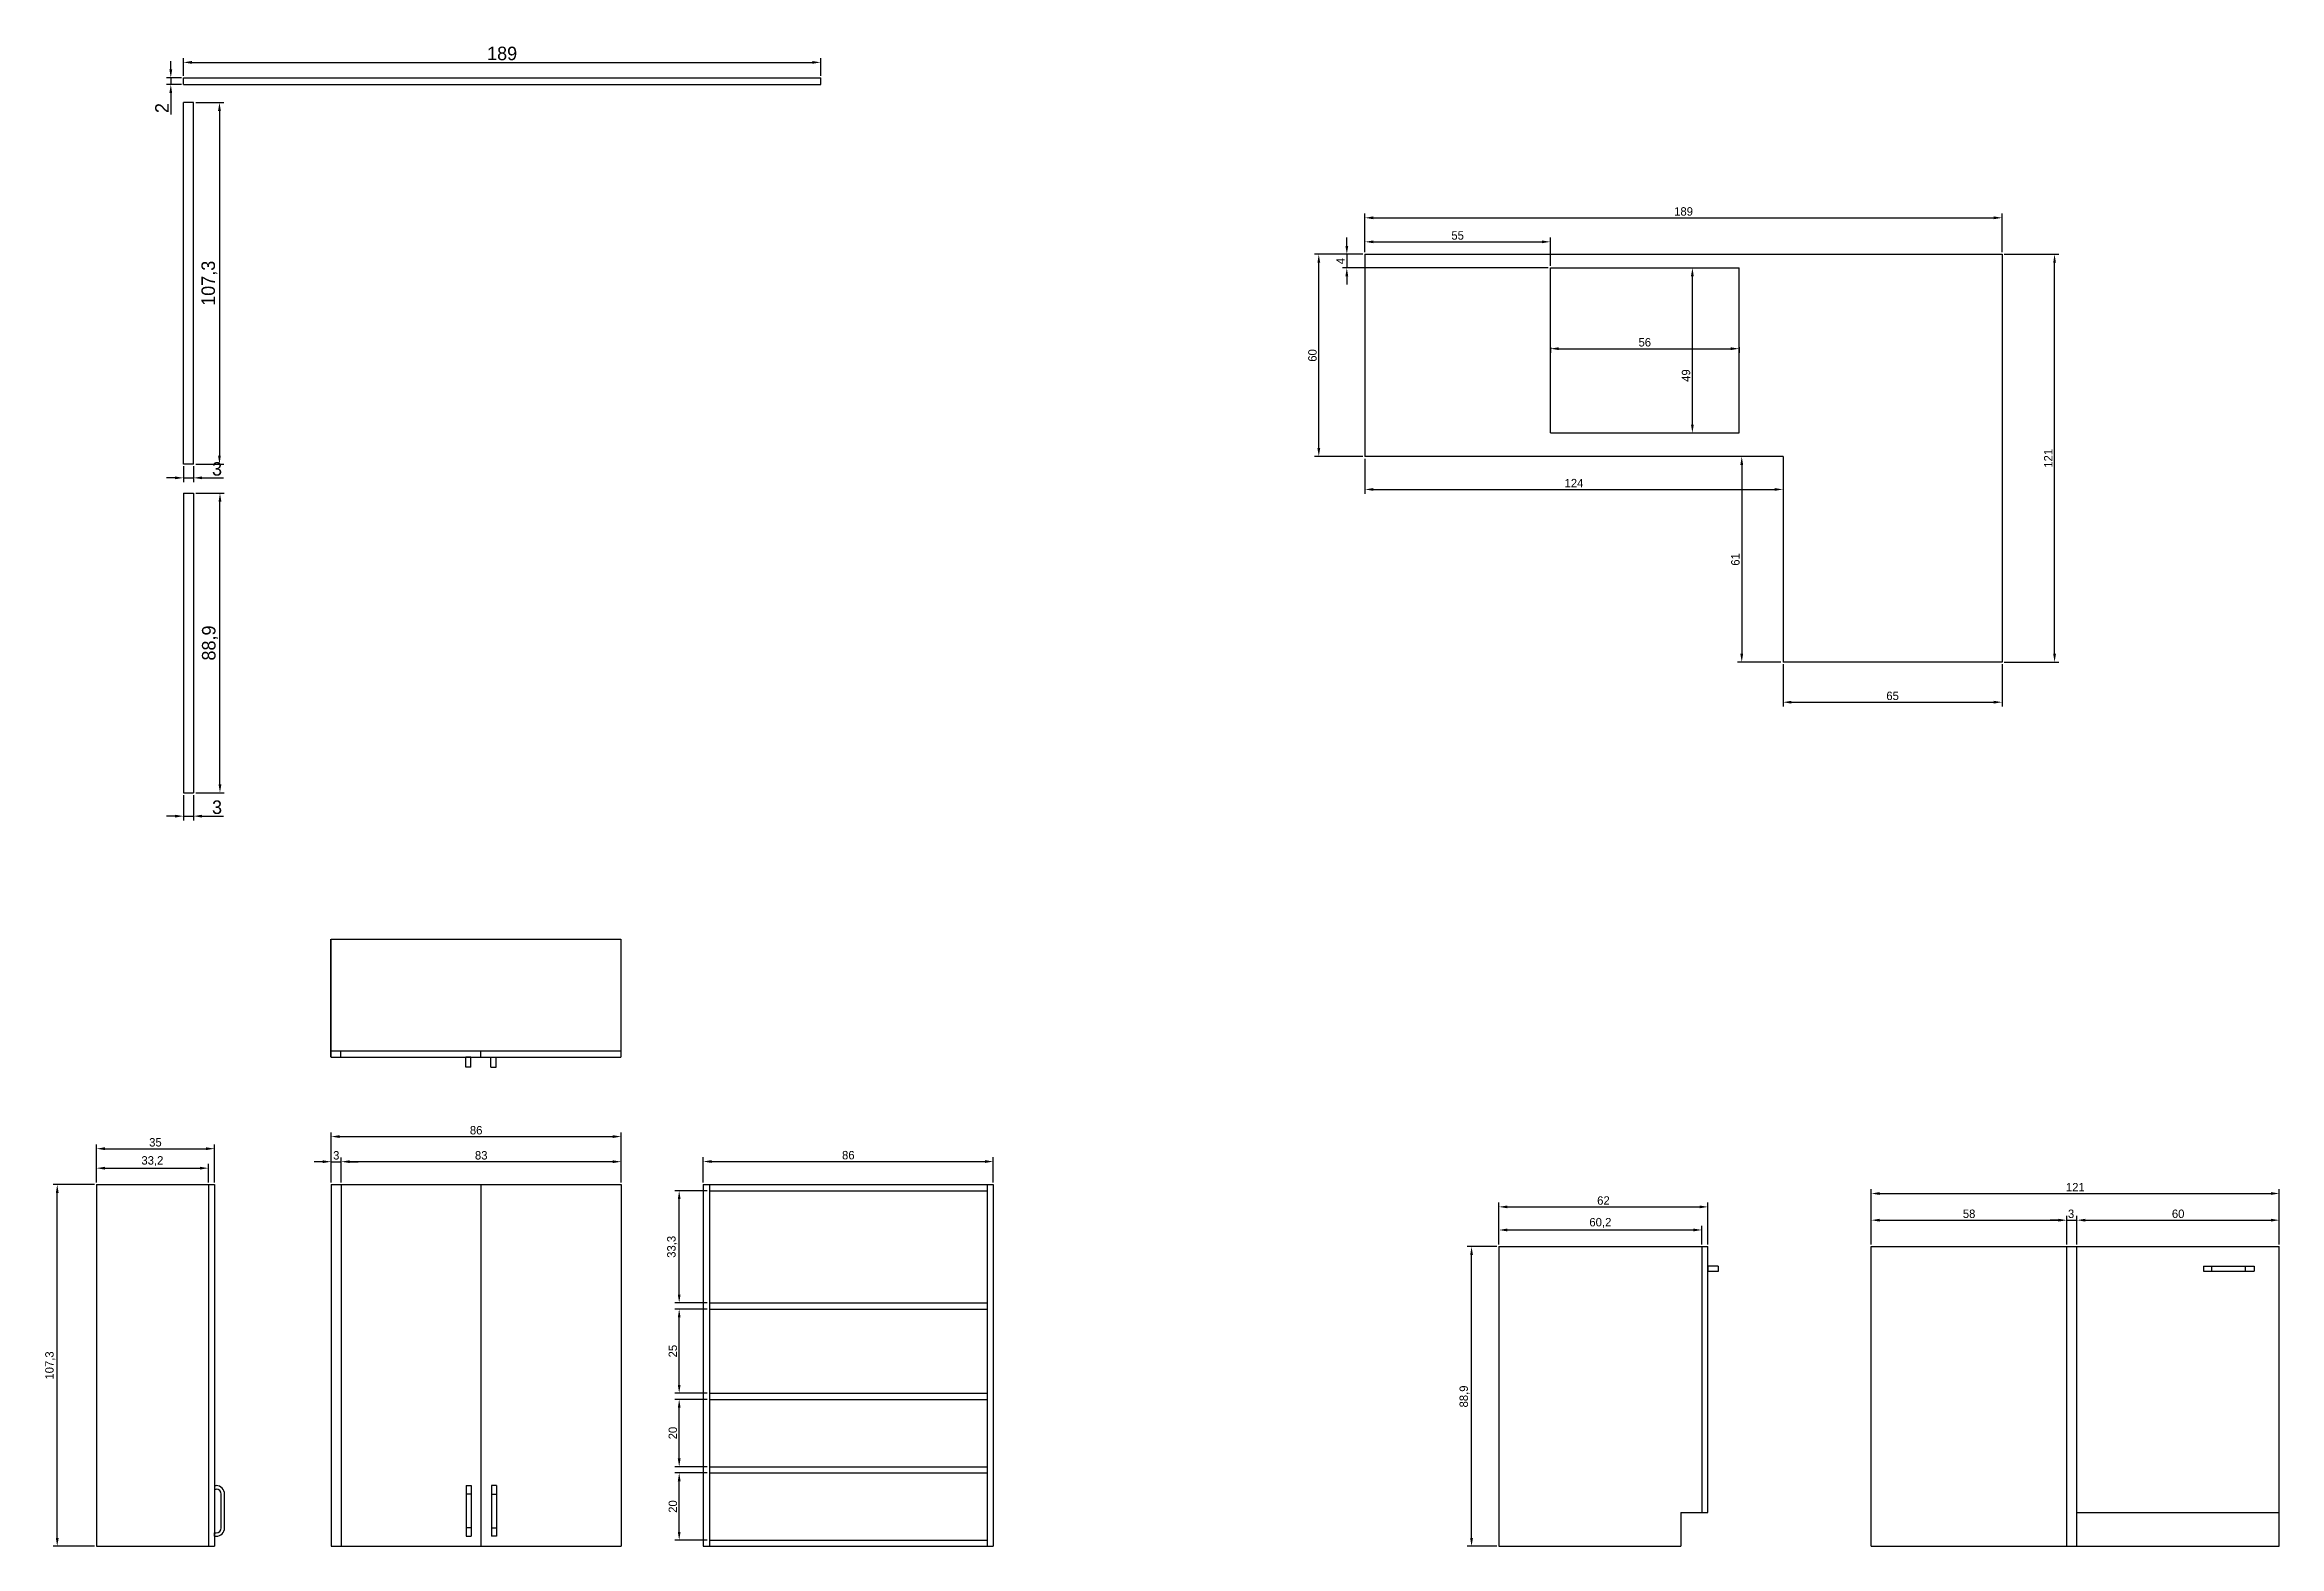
# Model space of a CAD drawing. Header units: millimetres. Extents: x 369 to 7898, y -3373 to 1610.
# Drawn here: x 1379 to 2042, y -435 to 11 of the extents above; entities that cross this region are included whole.
import ezdxf

# ---------------------------------------------------------------- set-up
doc = ezdxf.new("R2010")
doc.units = ezdxf.units.MM
doc.layers.add('Wymiar', color=7, linetype='Continuous', true_color=0x9e9e9e)
doc.dimstyles.new('ISO-25', dxfattribs={"dimtxt": 2.5, "dimasz": 2.5, "dimexe": 1.25, "dimexo": 0.625, "dimtad": 1, "dimtxsty": 'Standard', "dimcen": 2.5, "dimadec": 0, "dimazin": 0, "dimtfac": 1, "dimtmove": 0, "dimatfit": 3, "dimfxl": 1, "dimarcsym": 0})

msp = doc.modelspace()

# ---------------------------------------------------------------- blocks, each defined once
blk = doc.blocks.new('Z$W@#961')
for p, q in [((0, 0), (0, 2)), ((0, 2), (189, 2)), ((0, 0), (189, 0)), ((189, 0), (189, 2))]:
    blk.add_line(p, q)
blk = doc.blocks.new('Z$W@#29175')
for p, q in [((3, 107.3), (0, 107.3)), ((0, 0), (0, 107.3)), ((3, 0), (3, 107.3)), ((3, 0), (0, 0))]:
    blk.add_line(p, q)
blk = doc.blocks.new('Z$W@#19157')
for p, q in [((0, 88.9), (3, 88.9)), ((0, 88.9), (0, 0)), ((3, 88.9), (3, 0)), ((0, 0), (3, 0))]:
    blk.add_line(p, q)
blk = doc.blocks.new('*D446')
at = {"layer": 'Defpoints', "color": 0}
for p in [(1420.13, 1), (1609.13, 5.59), (1609.13, 1)]:
    blk.add_point(p, dxfattribs=at)
at = {"layer": 'Wymiar', "color": 0, "lineweight": -2}
for p, q in [((1420.13, 1.62), (1420.13, 6.84)), ((1609.13, 1.62), (1609.13, 6.84)), ((1422.63, 5.59), (1606.63, 5.59))]:
    blk.add_line(p, q, dxfattribs=at)
at = {"layer": 'Wymiar', "color": 0}
for points in [[(1422.63, 6.01), (1422.63, 5.17), (1420.13, 5.59)], [(1606.63, 5.17), (1606.63, 6.01), (1609.13, 5.59)]]:
    blk.add_solid(points, dxfattribs=at)
at = {"layer": 'Wymiar', "color": 0, "insert": (1514.63, 8.22), "char_height": 4, "attachment_point": 5}
blk.add_mtext('189', dxfattribs=at)
blk = doc.blocks.new('*D447')
at = {"layer": 'Defpoints', "color": 0}
for p in [(1420.13, 1), (1416.38, -1), (1420.13, -1)]:
    blk.add_point(p, dxfattribs=at)
at = {"layer": 'Wymiar', "color": 0, "lineweight": -2}
for p, q in [((1419.51, 1), (1415.13, 1)), ((1416.38, 3.5), (1416.38, 6)), ((1416.38, 1), (1416.38, -1)), ((1419.51, -1), (1415.13, -1)), ((1416.38, -3.5), (1416.38, -9.92))]:
    blk.add_line(p, q, dxfattribs=at)
at = {"layer": 'Wymiar', "color": 0}
for points in [[(1415.96, 3.5), (1416.79, 3.5), (1416.38, 1)], [(1416.79, -3.5), (1415.96, -3.5), (1416.38, -1)]]:
    blk.add_solid(points, dxfattribs=at)
at = {"layer": 'Wymiar', "color": 0, "insert": (1413.75, -7.96), "char_height": 4, "attachment_point": 5, "rotation": 90}
blk.add_mtext('2', dxfattribs=at)
blk = doc.blocks.new('*D448')
at = {"layer": 'Defpoints', "color": 0}
for p in [(1423.13, -6.29), (1423.13, -113.59), (1430.81, -113.59)]:
    blk.add_point(p, dxfattribs=at)
at = {"layer": 'Wymiar', "color": 0, "lineweight": -2}
for p, q in [((1423.76, -6.29), (1432.06, -6.29)), ((1430.81, -8.79), (1430.81, -111.09)), ((1423.76, -113.59), (1432.06, -113.59))]:
    blk.add_line(p, q, dxfattribs=at)
at = {"layer": 'Wymiar', "color": 0}
for points in [[(1431.22, -8.79), (1430.39, -8.79), (1430.81, -6.29)], [(1430.39, -111.09), (1431.22, -111.09), (1430.81, -113.59)]]:
    blk.add_solid(points, dxfattribs=at)
at = {"layer": 'Wymiar', "color": 0, "insert": (1427.85, -59.94), "char_height": 4, "attachment_point": 5, "rotation": 90}
blk.add_mtext('107,3', dxfattribs=at)
blk = doc.blocks.new('*D449')
at = {"layer": 'Defpoints', "color": 0}
for p in [(1420.13, -113.59), (1423.13, -113.59), (1423.13, -117.66)]:
    blk.add_point(p, dxfattribs=at)
at = {"layer": 'Wymiar', "color": 0, "lineweight": -2}
for p, q in [((1417.63, -117.66), (1415.13, -117.66)), ((1420.13, -114.22), (1420.13, -118.91)), ((1420.13, -117.66), (1423.13, -117.66)), ((1423.13, -114.22), (1423.13, -118.91)), ((1425.63, -117.66), (1432.05, -117.66))]:
    blk.add_line(p, q, dxfattribs=at)
at = {"layer": 'Wymiar', "color": 0}
for points in [[(1417.63, -118.07), (1417.63, -117.24), (1420.13, -117.66)], [(1425.63, -117.24), (1425.63, -118.07), (1423.13, -117.66)]]:
    blk.add_solid(points, dxfattribs=at)
at = {"layer": 'Wymiar', "color": 0, "insert": (1430.09, -115.03), "char_height": 4, "attachment_point": 5}
blk.add_mtext('3', dxfattribs=at)
blk = doc.blocks.new('*D450')
at = {"layer": 'Defpoints', "color": 0}
for p in [(1423.13, -122.21), (1430.96, -122.21), (1423.13, -211.11)]:
    blk.add_point(p, dxfattribs=at)
at = {"layer": 'Wymiar', "color": 0, "lineweight": -2}
for p, q in [((1423.76, -122.21), (1432.21, -122.21)), ((1430.96, -208.61), (1430.96, -124.71)), ((1423.76, -211.11), (1432.21, -211.11))]:
    blk.add_line(p, q, dxfattribs=at)
at = {"layer": 'Wymiar', "color": 0}
for points in [[(1431.38, -124.71), (1430.54, -124.71), (1430.96, -122.21)], [(1430.54, -208.61), (1431.38, -208.61), (1430.96, -211.11)]]:
    blk.add_solid(points, dxfattribs=at)
at = {"layer": 'Wymiar', "color": 0, "insert": (1428, -166.66), "char_height": 4, "attachment_point": 5, "rotation": 90}
blk.add_mtext('88,9', dxfattribs=at)
blk = doc.blocks.new('*D451')
at = {"layer": 'Defpoints', "color": 0}
for p in [(1420.13, -211.11), (1423.13, -211.11), (1423.13, -218.01)]:
    blk.add_point(p, dxfattribs=at)
at = {"layer": 'Wymiar', "color": 0, "lineweight": -2}
for p, q in [((1420.13, -211.74), (1420.13, -219.26)), ((1423.13, -211.74), (1423.13, -219.26)), ((1417.63, -218.01), (1415.13, -218.01)), ((1420.13, -218.01), (1423.13, -218.01)), ((1425.63, -218.01), (1432.05, -218.01))]:
    blk.add_line(p, q, dxfattribs=at)
at = {"layer": 'Wymiar', "color": 0}
for points in [[(1417.63, -218.43), (1417.63, -217.6), (1420.13, -218.01)], [(1425.63, -217.6), (1425.63, -218.43), (1423.13, -218.01)]]:
    blk.add_solid(points, dxfattribs=at)
at = {"layer": 'Wymiar', "color": 0, "insert": (1430.09, -215.39), "char_height": 4, "attachment_point": 5}
blk.add_mtext('3', dxfattribs=at)
blk = doc.blocks.new('Z$W@#292')
for p, q in [((0, 1.5), (15, 1.5)), ((0, 1.5), (0, 0)), ((0, 0), (15, 0)), ((2.5, 0), (2.5, 1.5)), ((12.5, 0), (12.5, 1.5)), ((15, 1.5), (15, 0))]:
    blk.add_line(p, q)
blk = doc.blocks.new('Z$W@#26468')
for p, q in [((0, 107.3), (86, 107.3)), ((0, 107.3), (0, 0)), ((3, 107.3), (3, 0)), ((44.5, 0), (44.5, 107.3)), ((86, 107.3), (86, 0)), ((0, 0), (86, 0))]:
    blk.add_line(p, q)
at = {"xscale": -1, "rotation": 90.00000000000001}
blk.add_blockref('Z$W@#292', (41.5, 18), dxfattribs=at)
at = {"rotation": -90.00000000000001}
blk.add_blockref('Z$W@#292', (47.5, 18), dxfattribs=at)
blk = doc.blocks.new('Z$W@#27982')
for p, q in [((0, 3), (0, 2.5)), ((0, 3), (1, 3)), ((1, 3), (1, 2.5)), ((2.5, 1), (12.5, 1)), ((2.5, 0), (12.5, 0)), ((15, 3), (14, 3)), ((14, 3), (14, 2.5)), ((15, 3), (15, 2.5))]:
    blk.add_line(p, q)
for centre, radius, start, end in [((2.5, 2.5), 2.5, 180, 270), ((2.5, 2.5), 1.5, 180, 270), ((12.5, 2.5), 1.5, 270, 0), ((12.5, 2.5), 2.5, 270, 0)]:
    blk.add_arc(centre, radius, start, end)
blk = doc.blocks.new('Z$W@#14037')
for p, q in [((0, 107.3), (35, 107.3)), ((0, 107.3), (0, 0)), ((33.2, 107.3), (33.2, 0)), ((35, 107.3), (35, 0)), ((0, 0), (35, 0))]:
    blk.add_line(p, q)
at = {"rotation": 90}
blk.add_blockref('Z$W@#27982', (38, 3), dxfattribs=at)
blk = doc.blocks.new('Z$W@#10437')
for p, q in [((0, 107.3), (86, 107.3)), ((0, 107.3), (0, 0)), ((1.8, 107.3), (1.8, 0)), ((84.2, 107.3), (84.2, 0)), ((86, 107.3), (86, 0)), ((1.8, 105.5), (84.2, 105.5)), ((1.8, 72.2), (84.2, 72.2)), ((1.8, 70.4), (84.2, 70.4)), ((1.8, 45.4), (84.2, 45.4)), ((1.8, 43.6), (84.2, 43.6)), ((1.8, 23.6), (84.2, 23.6)), ((1.8, 21.8), (84.2, 21.8)), ((0, 0), (86, 0)), ((1.8, 1.8), (84.2, 1.8))]:
    blk.add_line(p, q)
blk = doc.blocks.new('*D455')
at = {"layer": 'Defpoints', "color": 0}
for p in [(1382.7, -327.32), (1394.32, -327.32), (1394.32, -434.62)]:
    blk.add_point(p, dxfattribs=at)
at = {"layer": 'Wymiar', "color": 0, "lineweight": -2}
for p, q in [((1393.7, -327.32), (1381.45, -327.32)), ((1382.7, -432.12), (1382.7, -329.82)), ((1393.7, -434.62), (1381.45, -434.62))]:
    blk.add_line(p, q, dxfattribs=at)
at = {"layer": 'Wymiar', "color": 0}
for points in [[(1383.12, -329.82), (1382.28, -329.82), (1382.7, -327.32)], [(1382.28, -432.12), (1383.12, -432.12), (1382.7, -434.62)]]:
    blk.add_solid(points, dxfattribs=at)
at = {"layer": 'Wymiar', "color": 0, "insert": (1380.62, -380.97), "char_height": 2.5, "attachment_point": 5, "rotation": 90}
blk.add_mtext('107,3', dxfattribs=at)
blk = doc.blocks.new('*D456')
at = {"layer": 'Defpoints', "color": 0}
for p in [(1427.52, -322.44), (1394.32, -327.32), (1427.52, -327.32)]:
    blk.add_point(p, dxfattribs=at)
at = {"layer": 'Wymiar', "color": 0, "lineweight": -2}
for p, q in [((1394.32, -326.69), (1394.32, -321.19)), ((1396.82, -322.44), (1425.02, -322.44)), ((1427.52, -326.69), (1427.52, -321.19))]:
    blk.add_line(p, q, dxfattribs=at)
at = {"layer": 'Wymiar', "color": 0}
for points in [[(1396.82, -322.03), (1396.82, -322.86), (1394.32, -322.44)], [(1425.02, -322.86), (1425.02, -322.03), (1427.52, -322.44)]]:
    blk.add_solid(points, dxfattribs=at)
at = {"layer": 'Wymiar', "color": 0, "insert": (1410.92, -320.36), "char_height": 2.5, "attachment_point": 5}
blk.add_mtext('33,2', dxfattribs=at)
blk = doc.blocks.new('*D457')
at = {"layer": 'Defpoints', "color": 0}
for p in [(1429.32, -316.66), (1394.32, -327.32), (1429.32, -327.32)]:
    blk.add_point(p, dxfattribs=at)
at = {"layer": 'Wymiar', "color": 0, "lineweight": -2}
for p, q in [((1394.32, -326.69), (1394.32, -315.41)), ((1396.82, -316.66), (1426.82, -316.66)), ((1429.32, -326.69), (1429.32, -315.41))]:
    blk.add_line(p, q, dxfattribs=at)
at = {"layer": 'Wymiar', "color": 0}
for points in [[(1396.82, -316.24), (1396.82, -317.08), (1394.32, -316.66)], [(1426.82, -317.08), (1426.82, -316.24), (1429.32, -316.66)]]:
    blk.add_solid(points, dxfattribs=at)
at = {"layer": 'Wymiar', "color": 0, "insert": (1411.82, -314.78), "char_height": 2.5, "attachment_point": 5}
blk.add_mtext('35', dxfattribs=at)
blk = doc.blocks.new('*D458')
at = {"layer": 'Defpoints', "color": 0}
for p in [(1466.94, -320.52), (1463.94, -327.32), (1466.94, -327.32)]:
    blk.add_point(p, dxfattribs=at)
at = {"layer": 'Wymiar', "color": 0, "lineweight": -2}
for p, q in [((1461.44, -320.52), (1458.94, -320.52)), ((1463.94, -326.69), (1463.94, -319.27)), ((1463.94, -320.52), (1466.94, -320.52)), ((1466.94, -326.69), (1466.94, -319.27)), ((1469.44, -320.52), (1471.94, -320.52))]:
    blk.add_line(p, q, dxfattribs=at)
at = {"layer": 'Wymiar', "color": 0}
for points in [[(1461.44, -320.93), (1461.44, -320.1), (1463.94, -320.52)], [(1469.44, -320.1), (1469.44, -320.93), (1466.94, -320.52)]]:
    blk.add_solid(points, dxfattribs=at)
at = {"layer": 'Wymiar', "color": 0, "insert": (1465.44, -318.64), "char_height": 2.5, "attachment_point": 5}
blk.add_mtext('3', dxfattribs=at)
blk = doc.blocks.new('*D459')
at = {"layer": 'Defpoints', "color": 0}
for p in [(1466.94, -320.52), (1466.94, -327.32), (1549.94, -327.32)]:
    blk.add_point(p, dxfattribs=at)
at = {"layer": 'Wymiar', "color": 0, "lineweight": -2}
for p, q in [((1466.94, -326.69), (1466.94, -319.27)), ((1547.44, -320.52), (1469.44, -320.52)), ((1549.94, -326.69), (1549.94, -319.27))]:
    blk.add_line(p, q, dxfattribs=at)
at = {"layer": 'Wymiar', "color": 0}
for points in [[(1469.44, -320.1), (1469.44, -320.93), (1466.94, -320.52)], [(1547.44, -320.93), (1547.44, -320.1), (1549.94, -320.52)]]:
    blk.add_solid(points, dxfattribs=at)
at = {"layer": 'Wymiar', "color": 0, "insert": (1508.44, -318.64), "char_height": 2.5, "attachment_point": 5}
blk.add_mtext('83', dxfattribs=at)
blk = doc.blocks.new('*D460')
at = {"layer": 'Defpoints', "color": 0}
for p in [(1660.31, -320.47), (1574.31, -327.32), (1660.31, -327.32)]:
    blk.add_point(p, dxfattribs=at)
at = {"layer": 'Wymiar', "color": 0, "lineweight": -2}
for p, q in [((1574.31, -326.69), (1574.31, -319.22)), ((1576.81, -320.47), (1657.81, -320.47)), ((1660.31, -326.69), (1660.31, -319.22))]:
    blk.add_line(p, q, dxfattribs=at)
at = {"layer": 'Wymiar', "color": 0}
for points in [[(1576.81, -320.05), (1576.81, -320.89), (1574.31, -320.47)], [(1657.81, -320.89), (1657.81, -320.05), (1660.31, -320.47)]]:
    blk.add_solid(points, dxfattribs=at)
at = {"layer": 'Wymiar', "color": 0, "insert": (1617.31, -318.6), "char_height": 2.5, "attachment_point": 5}
blk.add_mtext('86', dxfattribs=at)
blk = doc.blocks.new('*D461')
at = {"layer": 'Defpoints', "color": 0}
for p in [(1567.15, -412.82), (1576.11, -412.82), (1576.11, -432.82)]:
    blk.add_point(p, dxfattribs=at)
at = {"layer": 'Wymiar', "color": 0, "lineweight": -2}
for p, q in [((1575.48, -412.82), (1565.9, -412.82)), ((1567.15, -430.32), (1567.15, -415.32)), ((1575.48, -432.82), (1565.9, -432.82))]:
    blk.add_line(p, q, dxfattribs=at)
at = {"layer": 'Wymiar', "color": 0}
for points in [[(1567.57, -415.32), (1566.74, -415.32), (1567.15, -412.82)], [(1566.74, -430.32), (1567.57, -430.32), (1567.15, -432.82)]]:
    blk.add_solid(points, dxfattribs=at)
at = {"layer": 'Wymiar', "color": 0, "insert": (1565.28, -422.82), "char_height": 2.5, "attachment_point": 5, "rotation": 90}
blk.add_mtext('20', dxfattribs=at)
blk = doc.blocks.new('*D462')
at = {"layer": 'Defpoints', "color": 0}
for p in [(1567.15, -391.02), (1576.11, -391.02), (1576.11, -411.02)]:
    blk.add_point(p, dxfattribs=at)
at = {"layer": 'Wymiar', "color": 0, "lineweight": -2}
for p, q in [((1575.48, -391.02), (1565.9, -391.02)), ((1567.15, -408.52), (1567.15, -393.52)), ((1575.48, -411.02), (1565.9, -411.02))]:
    blk.add_line(p, q, dxfattribs=at)
at = {"layer": 'Wymiar', "color": 0}
for points in [[(1567.57, -393.52), (1566.74, -393.52), (1567.15, -391.02)], [(1566.74, -408.52), (1567.57, -408.52), (1567.15, -411.02)]]:
    blk.add_solid(points, dxfattribs=at)
at = {"layer": 'Wymiar', "color": 0, "insert": (1565.28, -401.02), "char_height": 2.5, "attachment_point": 5, "rotation": 90}
blk.add_mtext('20', dxfattribs=at)
blk = doc.blocks.new('*D463')
at = {"layer": 'Defpoints', "color": 0}
for p in [(1567.15, -364.22), (1576.11, -364.22), (1576.11, -389.22)]:
    blk.add_point(p, dxfattribs=at)
at = {"layer": 'Wymiar', "color": 0, "lineweight": -2}
for p, q in [((1575.48, -364.22), (1565.9, -364.22)), ((1567.15, -386.72), (1567.15, -366.72)), ((1575.48, -389.22), (1565.9, -389.22))]:
    blk.add_line(p, q, dxfattribs=at)
at = {"layer": 'Wymiar', "color": 0}
for points in [[(1567.57, -366.72), (1566.74, -366.72), (1567.15, -364.22)], [(1566.74, -386.72), (1567.57, -386.72), (1567.15, -389.22)]]:
    blk.add_solid(points, dxfattribs=at)
at = {"layer": 'Wymiar', "color": 0, "insert": (1565.28, -376.72), "char_height": 2.5, "attachment_point": 5, "rotation": 90}
blk.add_mtext('25', dxfattribs=at)
blk = doc.blocks.new('*D464')
at = {"layer": 'Defpoints', "color": 0}
for p in [(1567.15, -329.12), (1576.11, -329.12), (1576.11, -362.42)]:
    blk.add_point(p, dxfattribs=at)
at = {"layer": 'Wymiar', "color": 0, "lineweight": -2}
for p, q in [((1575.48, -329.12), (1565.9, -329.12)), ((1567.15, -359.92), (1567.15, -331.62)), ((1575.48, -362.42), (1565.9, -362.42))]:
    blk.add_line(p, q, dxfattribs=at)
at = {"layer": 'Wymiar', "color": 0}
for points in [[(1567.57, -331.62), (1566.74, -331.62), (1567.15, -329.12)], [(1566.74, -359.92), (1567.57, -359.92), (1567.15, -362.42)]]:
    blk.add_solid(points, dxfattribs=at)
at = {"layer": 'Wymiar', "color": 0, "insert": (1565.07, -345.77), "char_height": 2.5, "attachment_point": 5, "rotation": 90}
blk.add_mtext('33,3', dxfattribs=at)
blk = doc.blocks.new('*D465')
at = {"layer": 'Defpoints', "color": 0}
for p in [(1549.94, -313.07), (1463.94, -327.32), (1549.94, -327.32)]:
    blk.add_point(p, dxfattribs=at)
at = {"layer": 'Wymiar', "color": 0, "lineweight": -2}
for p, q in [((1463.94, -326.69), (1463.94, -311.82)), ((1466.44, -313.07), (1547.44, -313.07)), ((1549.94, -326.69), (1549.94, -311.82))]:
    blk.add_line(p, q, dxfattribs=at)
at = {"layer": 'Wymiar', "color": 0}
for points in [[(1466.44, -312.66), (1466.44, -313.49), (1463.94, -313.07)], [(1547.44, -313.49), (1547.44, -312.66), (1549.94, -313.07)]]:
    blk.add_solid(points, dxfattribs=at)
at = {"layer": 'Wymiar', "color": 0, "insert": (1506.94, -311.2), "char_height": 2.5, "attachment_point": 5}
blk.add_mtext('86', dxfattribs=at)
blk = doc.blocks.new('Z$W@#18267')
for p, q in [((0, 88.9), (121, 88.9)), ((0, 0), (0, 88.9)), ((58, 0), (58, 88.9)), ((61, 0), (61, 88.9)), ((121, 0), (121, 88.9)), ((61, 10), (121, 10)), ((0, 0), (121, 0))]:
    blk.add_line(p, q)
blk.add_blockref('Z$W@#292', (98.5, 81.575))
blk = doc.blocks.new('Z$W@#3801')
for p, q in [((0, 88.9), (0, 0)), ((0, 88.9), (60.2, 88.9)), ((60.2, 88.9), (60.2, 10)), ((60.2, 88.9), (62, 88.9)), ((62, 10), (62, 88.9)), ((65, 83.07), (62, 83.07)), ((62, 83.07), (62, 81.57)), ((65, 81.57), (62, 81.57)), ((65, 83.07), (65, 81.57)), ((54, 10), (62, 10)), ((54, 10), (54, 0)), ((0, 0), (54, 0))]:
    blk.add_line(p, q)
blk = doc.blocks.new('*D468')
at = {"layer": 'Defpoints', "color": 0}
for p in [(1802.14, -345.72), (1810.25, -345.72), (1810.25, -434.62)]:
    blk.add_point(p, dxfattribs=at)
at = {"layer": 'Wymiar', "color": 0, "lineweight": -2}
for p, q in [((1809.62, -345.72), (1800.89, -345.72)), ((1802.14, -432.12), (1802.14, -348.22)), ((1809.62, -434.62), (1800.89, -434.62))]:
    blk.add_line(p, q, dxfattribs=at)
at = {"layer": 'Wymiar', "color": 0}
for points in [[(1802.56, -348.22), (1801.73, -348.22), (1802.14, -345.72)], [(1801.73, -432.12), (1802.56, -432.12), (1802.14, -434.62)]]:
    blk.add_solid(points, dxfattribs=at)
at = {"layer": 'Wymiar', "color": 0, "insert": (1800.06, -390.17), "char_height": 2.5, "attachment_point": 5, "rotation": 90}
blk.add_mtext('88,9', dxfattribs=at)
blk = doc.blocks.new('*D469')
at = {"layer": 'Defpoints', "color": 0}
for p in [(1870.45, -340.78), (1810.25, -345.72), (1870.45, -345.72)]:
    blk.add_point(p, dxfattribs=at)
at = {"layer": 'Wymiar', "color": 0, "lineweight": -2}
for p, q in [((1810.25, -345.09), (1810.25, -339.53)), ((1812.75, -340.78), (1867.95, -340.78)), ((1870.45, -345.09), (1870.45, -339.53))]:
    blk.add_line(p, q, dxfattribs=at)
at = {"layer": 'Wymiar', "color": 0}
for points in [[(1812.75, -340.36), (1812.75, -341.19), (1810.25, -340.78)], [(1867.95, -341.19), (1867.95, -340.36), (1870.45, -340.78)]]:
    blk.add_solid(points, dxfattribs=at)
at = {"layer": 'Wymiar', "color": 0, "insert": (1840.35, -338.69), "char_height": 2.5, "attachment_point": 5}
blk.add_mtext('60,2', dxfattribs=at)
blk = doc.blocks.new('*D470')
at = {"layer": 'Defpoints', "color": 0}
for p in [(1872.25, -333.92), (1810.25, -345.72), (1872.25, -345.72)]:
    blk.add_point(p, dxfattribs=at)
at = {"layer": 'Wymiar', "color": 0, "lineweight": -2}
for p, q in [((1810.25, -345.09), (1810.25, -332.67)), ((1812.75, -333.92), (1869.75, -333.92)), ((1872.25, -345.09), (1872.25, -332.67))]:
    blk.add_line(p, q, dxfattribs=at)
at = {"layer": 'Wymiar', "color": 0}
for points in [[(1812.75, -333.51), (1812.75, -334.34), (1810.25, -333.92)], [(1869.75, -334.34), (1869.75, -333.51), (1872.25, -333.92)]]:
    blk.add_solid(points, dxfattribs=at)
at = {"layer": 'Wymiar', "color": 0, "insert": (1841.25, -332.05), "char_height": 2.5, "attachment_point": 5}
blk.add_mtext('62', dxfattribs=at)
blk = doc.blocks.new('*D471')
at = {"layer": 'Defpoints', "color": 0}
for p in [(1978.7, -337.87), (1920.7, -345.72), (1978.7, -345.72)]:
    blk.add_point(p, dxfattribs=at)
at = {"layer": 'Wymiar', "color": 0, "lineweight": -2}
for p, q in [((1920.7, -345.09), (1920.7, -336.62)), ((1923.2, -337.87), (1976.2, -337.87)), ((1978.7, -345.09), (1978.7, -336.62))]:
    blk.add_line(p, q, dxfattribs=at)
at = {"layer": 'Wymiar', "color": 0}
for points in [[(1923.2, -337.45), (1923.2, -338.29), (1920.7, -337.87)], [(1976.2, -338.29), (1976.2, -337.45), (1978.7, -337.87)]]:
    blk.add_solid(points, dxfattribs=at)
at = {"layer": 'Wymiar', "color": 0, "insert": (1949.7, -335.99), "char_height": 2.5, "attachment_point": 5}
blk.add_mtext('58', dxfattribs=at)
blk = doc.blocks.new('*D472')
at = {"layer": 'Defpoints', "color": 0}
for p in [(1981.7, -337.87), (1978.7, -345.72), (1981.7, -345.72)]:
    blk.add_point(p, dxfattribs=at)
at = {"layer": 'Wymiar', "color": 0, "lineweight": -2}
for p, q in [((1976.2, -337.87), (1973.7, -337.87)), ((1978.7, -345.09), (1978.7, -336.62)), ((1978.7, -337.87), (1981.7, -337.87)), ((1981.7, -345.09), (1981.7, -336.62)), ((1984.2, -337.87), (1986.7, -337.87))]:
    blk.add_line(p, q, dxfattribs=at)
at = {"layer": 'Wymiar', "color": 0}
for points in [[(1976.2, -338.29), (1976.2, -337.45), (1978.7, -337.87)], [(1984.2, -337.45), (1984.2, -338.29), (1981.7, -337.87)]]:
    blk.add_solid(points, dxfattribs=at)
at = {"layer": 'Wymiar', "color": 0, "insert": (1979.95, -335.99), "char_height": 2.5, "attachment_point": 5}
blk.add_mtext('3', dxfattribs=at)
blk = doc.blocks.new('*D473')
at = {"layer": 'Defpoints', "color": 0}
for p in [(2041.7, -337.87), (1981.7, -345.72), (2041.7, -345.72)]:
    blk.add_point(p, dxfattribs=at)
at = {"layer": 'Wymiar', "color": 0, "lineweight": -2}
for p, q in [((1981.7, -345.09), (1981.7, -336.62)), ((1984.2, -337.87), (2039.2, -337.87)), ((2041.7, -345.09), (2041.7, -336.62))]:
    blk.add_line(p, q, dxfattribs=at)
at = {"layer": 'Wymiar', "color": 0}
for points in [[(1984.2, -337.45), (1984.2, -338.29), (1981.7, -337.87)], [(2039.2, -338.29), (2039.2, -337.45), (2041.7, -337.87)]]:
    blk.add_solid(points, dxfattribs=at)
at = {"layer": 'Wymiar', "color": 0, "insert": (2011.7, -335.99), "char_height": 2.5, "attachment_point": 5}
blk.add_mtext('60', dxfattribs=at)
blk = doc.blocks.new('*D474')
at = {"layer": 'Defpoints', "color": 0}
for p in [(2041.7, -329.96), (1920.7, -345.72), (2041.7, -345.72)]:
    blk.add_point(p, dxfattribs=at)
at = {"layer": 'Wymiar', "color": 0, "lineweight": -2}
for p, q in [((1920.7, -345.09), (1920.7, -328.71)), ((1923.2, -329.96), (2039.2, -329.96)), ((2041.7, -345.09), (2041.7, -328.71))]:
    blk.add_line(p, q, dxfattribs=at)
at = {"layer": 'Wymiar', "color": 0}
for points in [[(1923.2, -329.54), (1923.2, -330.38), (1920.7, -329.96)], [(2039.2, -330.38), (2039.2, -329.54), (2041.7, -329.96)]]:
    blk.add_solid(points, dxfattribs=at)
at = {"layer": 'Wymiar', "color": 0, "insert": (1981.2, -328.08), "char_height": 2.5, "attachment_point": 5}
blk.add_mtext('121', dxfattribs=at)
blk = doc.blocks.new('Z$W@#4144')
for p, q in [((0, 0), (0, 3)), ((1.5, 3), (0, 3)), ((1.5, 0), (0, 0)), ((1.5, 0), (1.5, 3))]:
    blk.add_line(p, q)
blk = doc.blocks.new('Z$W@#6799')
for p, q in [((0, 38), (0, 3)), ((0, 3), (0, 38)), ((0.1, 38), (86, 38)), ((86, 38), (86, 3)), ((0.1, 4.8), (86, 4.8)), ((0.1, 3), (48.5, 3)), ((3, 3), (3, 4.8)), ((3, 3), (43.9, 3)), ((44.1, 3), (86, 3)), ((44.5, 3), (44.5, 4.8))]:
    blk.add_line(p, q)
blk.add_blockref('Z$W@#4144', (40, 0))
at = {"xscale": -1}
blk.add_blockref('Z$W@#4144', (49, 0), dxfattribs=at)
blk = doc.blocks.new('*D501')
at = {"layer": 'Defpoints', "color": 0}
for p in [(1959.52, -40.52), (1770.52, -51.35), (1959.52, -51.35)]:
    blk.add_point(p, dxfattribs=at)
at = {"layer": 'Wymiar', "color": 0, "lineweight": -2}
for p, q in [((1770.52, -50.72), (1770.52, -39.27)), ((1959.52, -50.72), (1959.52, -39.27)), ((1773.02, -40.52), (1957.02, -40.52))]:
    blk.add_line(p, q, dxfattribs=at)
at = {"layer": 'Wymiar', "color": 0}
for points in [[(1773.02, -40.1), (1773.02, -40.93), (1770.52, -40.52)], [(1957.02, -40.93), (1957.02, -40.1), (1959.52, -40.52)]]:
    blk.add_solid(points, dxfattribs=at)
at = {"layer": 'Wymiar', "color": 0, "insert": (1865.02, -38.64), "char_height": 2.5, "attachment_point": 5}
blk.add_mtext('189', dxfattribs=at)
blk = doc.blocks.new('*D502')
at = {"layer": 'Defpoints', "color": 0}
for p in [(1756.84, -51.35), (1770.52, -51.35), (1770.52, -111.35)]:
    blk.add_point(p, dxfattribs=at)
at = {"layer": 'Wymiar', "color": 0, "lineweight": -2}
for p, q in [((1769.9, -51.35), (1755.59, -51.35)), ((1756.84, -108.85), (1756.84, -53.85)), ((1769.9, -111.35), (1755.59, -111.35))]:
    blk.add_line(p, q, dxfattribs=at)
at = {"layer": 'Wymiar', "color": 0}
for points in [[(1757.26, -53.85), (1756.43, -53.85), (1756.84, -51.35)], [(1756.43, -108.85), (1757.26, -108.85), (1756.84, -111.35)]]:
    blk.add_solid(points, dxfattribs=at)
at = {"layer": 'Wymiar', "color": 0, "insert": (1754.97, -81.35), "char_height": 2.5, "attachment_point": 5, "rotation": 90}
blk.add_mtext('60', dxfattribs=at)
blk = doc.blocks.new('*D503')
at = {"layer": 'Defpoints', "color": 0}
for p in [(1770.52, -111.35), (1894.52, -111.35), (1894.52, -121.1)]:
    blk.add_point(p, dxfattribs=at)
at = {"layer": 'Wymiar', "color": 0, "lineweight": -2}
for p, q in [((1770.52, -111.97), (1770.52, -122.35)), ((1894.52, -111.97), (1894.52, -122.35)), ((1773.02, -121.1), (1892.02, -121.1))]:
    blk.add_line(p, q, dxfattribs=at)
at = {"layer": 'Wymiar', "color": 0}
for points in [[(1773.02, -120.68), (1773.02, -121.51), (1770.52, -121.1)], [(1892.02, -121.51), (1892.02, -120.68), (1894.52, -121.1)]]:
    blk.add_solid(points, dxfattribs=at)
at = {"layer": 'Wymiar', "color": 0, "insert": (1832.52, -119.22), "char_height": 2.5, "attachment_point": 5}
blk.add_mtext('124', dxfattribs=at)
blk = doc.blocks.new('*D504')
at = {"layer": 'Defpoints', "color": 0}
for p in [(1894.52, -111.35), (1882.28, -172.35), (1894.52, -172.35)]:
    blk.add_point(p, dxfattribs=at)
at = {"layer": 'Wymiar', "color": 0, "lineweight": -2}
for p, q in [((1893.9, -111.35), (1881.03, -111.35)), ((1882.28, -113.85), (1882.28, -169.85)), ((1893.9, -172.35), (1881.03, -172.35))]:
    blk.add_line(p, q, dxfattribs=at)
at = {"layer": 'Wymiar', "color": 0}
for points in [[(1882.69, -113.85), (1881.86, -113.85), (1882.28, -111.35)], [(1881.86, -169.85), (1882.69, -169.85), (1882.28, -172.35)]]:
    blk.add_solid(points, dxfattribs=at)
at = {"layer": 'Wymiar', "color": 0, "insert": (1880.4, -141.85), "char_height": 2.5, "attachment_point": 5, "rotation": 90}
blk.add_mtext('61', dxfattribs=at)
blk = doc.blocks.new('*D505')
at = {"layer": 'Defpoints', "color": 0}
for p in [(1894.52, -172.35), (1959.52, -172.35), (1959.52, -184.21)]:
    blk.add_point(p, dxfattribs=at)
at = {"layer": 'Wymiar', "color": 0, "lineweight": -2}
for p, q in [((1894.52, -172.97), (1894.52, -185.46)), ((1959.52, -172.97), (1959.52, -185.46)), ((1897.02, -184.21), (1957.02, -184.21))]:
    blk.add_line(p, q, dxfattribs=at)
at = {"layer": 'Wymiar', "color": 0}
for points in [[(1897.02, -183.8), (1897.02, -184.63), (1894.52, -184.21)], [(1957.02, -184.63), (1957.02, -183.8), (1959.52, -184.21)]]:
    blk.add_solid(points, dxfattribs=at)
at = {"layer": 'Wymiar', "color": 0, "insert": (1927.02, -182.34), "char_height": 2.5, "attachment_point": 5}
blk.add_mtext('65', dxfattribs=at)
blk = doc.blocks.new('*D506')
at = {"layer": 'Defpoints', "color": 0}
for p in [(1959.52, -51.35), (1975.05, -51.35), (1959.52, -172.35)]:
    blk.add_point(p, dxfattribs=at)
at = {"layer": 'Wymiar', "color": 0, "lineweight": -2}
for p, q in [((1960.15, -51.35), (1976.3, -51.35)), ((1975.05, -169.85), (1975.05, -53.85)), ((1960.15, -172.35), (1976.3, -172.35))]:
    blk.add_line(p, q, dxfattribs=at)
at = {"layer": 'Wymiar', "color": 0}
for points in [[(1975.47, -53.85), (1974.64, -53.85), (1975.05, -51.35)], [(1974.64, -169.85), (1975.47, -169.85), (1975.05, -172.35)]]:
    blk.add_solid(points, dxfattribs=at)
at = {"layer": 'Wymiar', "color": 0, "insert": (1973.18, -111.85), "char_height": 2.5, "attachment_point": 5, "rotation": 90}
blk.add_mtext('121', dxfattribs=at)
blk = doc.blocks.new('Z$W@#164')
for p, q in [((0, 121), (189, 121)), ((0, 121), (0, 61)), ((189, 121), (189, 61)), ((124, 61), (0, 61)), ((124, 61), (124, 0)), ((189, 61), (189, 0)), ((189, 0), (124, 0))]:
    blk.add_line(p, q)
blk = doc.blocks.new('Z$W@#12185')
for p, q in [((0, 0), (0, 49)), ((0, 49), (56, 49)), ((56, 0), (56, 49)), ((0, 0), (56, 0))]:
    blk.add_line(p, q)
blk = doc.blocks.new('*D510')
at = {"layer": 'Defpoints', "color": 0}
for p in [(1770.52, -51.35), (1765.15, -55.35), (1825.52, -55.35)]:
    blk.add_point(p, dxfattribs=at)
at = {"layer": 'Wymiar', "color": 0, "lineweight": -2}
for p, q in [((1765.15, -48.85), (1765.15, -46.35)), ((1769.9, -51.35), (1763.9, -51.35)), ((1765.15, -51.35), (1765.15, -55.35)), ((1824.9, -55.35), (1763.9, -55.35)), ((1765.15, -57.85), (1765.15, -60.35))]:
    blk.add_line(p, q, dxfattribs=at)
at = {"layer": 'Wymiar', "color": 0}
for points in [[(1764.74, -48.85), (1765.57, -48.85), (1765.15, -51.35)], [(1765.57, -57.85), (1764.74, -57.85), (1765.15, -55.35)]]:
    blk.add_solid(points, dxfattribs=at)
at = {"layer": 'Wymiar', "color": 0, "insert": (1763.28, -53.35), "char_height": 2.5, "attachment_point": 5, "rotation": 90}
blk.add_mtext('4', dxfattribs=at)
blk = doc.blocks.new('*D511')
at = {"layer": 'Defpoints', "color": 0}
for p in [(1770.52, -51.35), (1825.52, -47.64), (1825.52, -55.35)]:
    blk.add_point(p, dxfattribs=at)
at = {"layer": 'Wymiar', "color": 0, "lineweight": -2}
for p, q in [((1770.52, -50.72), (1770.52, -46.39)), ((1773.02, -47.64), (1823.02, -47.64)), ((1825.52, -54.72), (1825.52, -46.39))]:
    blk.add_line(p, q, dxfattribs=at)
at = {"layer": 'Wymiar', "color": 0}
for points in [[(1773.02, -47.23), (1773.02, -48.06), (1770.52, -47.64)], [(1823.02, -48.06), (1823.02, -47.23), (1825.52, -47.64)]]:
    blk.add_solid(points, dxfattribs=at)
at = {"layer": 'Wymiar', "color": 0, "insert": (1798.02, -45.77), "char_height": 2.5, "attachment_point": 5}
blk.add_mtext('55', dxfattribs=at)
blk = doc.blocks.new('*D512')
at = {"layer": 'Defpoints', "color": 0}
for p in [(1825.52, -78.31), (1881.52, -78.31), (1881.52, -79.34)]:
    blk.add_point(p, dxfattribs=at)
at = {"layer": 'Wymiar', "color": 0, "lineweight": -2}
for p, q in [((1825.52, -78.94), (1825.52, -80.59)), ((1828.02, -79.34), (1879.02, -79.34)), ((1881.52, -78.94), (1881.52, -80.59))]:
    blk.add_line(p, q, dxfattribs=at)
at = {"layer": 'Wymiar', "color": 0}
for points in [[(1828.02, -78.92), (1828.02, -79.75), (1825.52, -79.34)], [(1879.02, -79.75), (1879.02, -78.92), (1881.52, -79.34)]]:
    blk.add_solid(points, dxfattribs=at)
at = {"layer": 'Wymiar', "color": 0, "insert": (1853.52, -77.46), "char_height": 2.5, "attachment_point": 5}
blk.add_mtext('56', dxfattribs=at)
blk = doc.blocks.new('*D513')
at = {"layer": 'Defpoints', "color": 0}
for p in [(1866.47, -55.35), (1867.64, -55.35), (1866.47, -104.35)]:
    blk.add_point(p, dxfattribs=at)
at = {"layer": 'Wymiar', "color": 0, "lineweight": -2}
for p, q in [((1867.09, -55.35), (1868.89, -55.35)), ((1867.64, -101.85), (1867.64, -57.85)), ((1867.09, -104.35), (1868.89, -104.35))]:
    blk.add_line(p, q, dxfattribs=at)
at = {"layer": 'Wymiar', "color": 0}
for points in [[(1868.05, -57.85), (1867.22, -57.85), (1867.64, -55.35)], [(1867.22, -101.85), (1868.05, -101.85), (1867.64, -104.35)]]:
    blk.add_solid(points, dxfattribs=at)
at = {"layer": 'Wymiar', "color": 0, "insert": (1865.76, -87.32), "char_height": 2.5, "attachment_point": 5, "rotation": 90}
blk.add_mtext('49', dxfattribs=at)

# ---------------------------------------------------------------- dimensions: what is measured, and where the dimension line sits
at = {"layer": 'Wymiar'}
for base, p1, p2, picture, middle in [((1609.133, 5.591), (1420.133, 0.995), (1609.133, 0.995), '*D446', (1514.633, 8.216)), ((1423.133, -117.655), (1420.133, -113.593), (1423.133, -113.593), '*D449', (1430.091, -115.03)), ((1423.133, -218.013), (1420.133, -211.111), (1423.133, -211.111), '*D451', (1430.091, -215.388))]:
    dim = msp.add_linear_dim(base=base, p1=p1, p2=p2, dimstyle='ISO-25', override={"dimtxt": 4}, dxfattribs=at)
    dim.commit()
    dim.dimension.update_dxf_attribs({"geometry": picture, "text_midpoint": middle})
for base, p1, p2, picture, middle in [((1416.378, -1.005), (1420.133, 0.995), (1420.133, -1.005), '*D447', (1413.753, -7.963)), ((1430.807, -113.593), (1423.133, -6.293), (1423.133, -113.593), '*D448', (1427.849, -59.943)), ((1430.96, -122.211), (1423.133, -211.111), (1423.133, -122.211), '*D450', (1428.002, -166.661))]:
    dim = msp.add_linear_dim(base=base, p1=p1, p2=p2, angle=90, dimstyle='ISO-25', override={"dimtxt": 4}, dxfattribs=at)
    dim.commit()
    dim.dimension.update_dxf_attribs({"geometry": picture, "text_midpoint": middle})
for base, p1, p2, picture, middle in [((1959.525, -40.518), (1770.525, -51.35), (1959.525, -51.35), '*D501', (1865.025, -38.643)), ((1825.525, -47.642), (1770.525, -51.35), (1825.525, -55.35), '*D511', (1798.025, -45.767)), ((1881.525, -79.335), (1825.525, -78.313), (1881.525, -78.313), '*D512', (1853.525, -77.46)), ((1894.525, -121.096), (1770.525, -111.35), (1894.525, -111.35), '*D503', (1832.525, -119.221)), ((1959.525, -184.215), (1894.525, -172.35), (1959.525, -172.35), '*D505', (1927.025, -182.34)), ((1549.939, -313.073), (1463.939, -327.317), (1549.939, -327.317), '*D465', (1506.939, -311.198)), ((1429.325, -316.66), (1394.325, -327.317), (1429.325, -327.317), '*D457', (1411.825, -314.785)), ((1466.939, -320.516), (1463.939, -327.317), (1466.939, -327.317), '*D458', (1465.439, -318.641)), ((1466.939, -320.516), (1549.939, -327.317), (1466.939, -327.317), '*D459', (1508.439, -318.641)), ((1660.309, -320.471), (1574.309, -327.317), (1660.309, -327.317), '*D460', (1617.309, -318.596)), ((1427.525, -322.444), (1394.325, -327.317), (1427.525, -327.317), '*D456', (1410.925, -320.36)), ((1872.25, -333.924), (1810.25, -345.717), (1872.25, -345.717), '*D470', (1841.25, -332.049)), ((2041.701, -329.959), (1920.701, -345.717), (2041.701, -345.717), '*D474', (1981.201, -328.084)), ((1870.45, -340.776), (1810.25, -345.717), (1870.45, -345.717), '*D469', (1840.35, -338.693)), ((1978.701, -337.869), (1920.701, -345.717), (1978.701, -345.717), '*D471', (1949.701, -335.994)), ((2041.701, -337.869), (1981.701, -345.717), (2041.701, -345.717), '*D473', (2011.701, -335.994))]:
    dim = msp.add_linear_dim(base=base, p1=p1, p2=p2, dimstyle='ISO-25', dxfattribs=at)
    dim.commit()
    dim.dimension.update_dxf_attribs({"geometry": picture, "text_midpoint": middle})
for base, p1, p2, picture, middle in [((1765.153, -55.35), (1770.525, -51.35), (1825.525, -55.35), '*D510', (1763.278, -53.35)), ((1756.842, -51.35), (1770.525, -111.35), (1770.525, -51.35), '*D502', (1754.967, -81.35)), ((1975.054, -51.35), (1959.525, -172.35), (1959.525, -51.35), '*D506', (1973.179, -111.85)), ((1882.275, -172.35), (1894.525, -111.35), (1894.525, -172.35), '*D504', (1880.4, -141.85)), ((1382.702, -327.317), (1394.325, -434.617), (1394.325, -327.317), '*D455', (1380.618, -380.967)), ((1567.152, -329.117), (1576.109, -362.417), (1576.109, -329.117), '*D464', (1565.068, -345.767)), ((1802.143, -345.717), (1810.25, -434.617), (1810.25, -345.717), '*D468', (1800.059, -390.167)), ((1567.152, -364.217), (1576.109, -389.217), (1576.109, -364.217), '*D463', (1565.277, -376.717)), ((1567.152, -391.017), (1576.109, -411.017), (1576.109, -391.017), '*D462', (1565.277, -401.017)), ((1567.152, -412.817), (1576.109, -432.817), (1576.109, -412.817), '*D461', (1565.277, -422.817))]:
    dim = msp.add_linear_dim(base=base, p1=p1, p2=p2, angle=90, dimstyle='ISO-25', dxfattribs=at)
    dim.commit()
    dim.dimension.update_dxf_attribs({"geometry": picture, "text_midpoint": middle})
dim = msp.add_linear_dim(base=(1867.637, -55.35), p1=(1866.469, -104.35), p2=(1866.469, -55.35), angle=90, dimstyle='ISO-25', dxfattribs=at)
dim.commit()
dim.dimension.update_dxf_attribs({"geometry": '*D513', "text_midpoint": (1867.637, -87.319), "dimtype": 160})
dim = msp.add_linear_dim(base=(1981.701, -337.869), p1=(1978.701, -345.717), p2=(1981.701, -345.717), dimstyle='ISO-25', dxfattribs=at)
dim.commit()
dim.dimension.update_dxf_attribs({"geometry": '*D472', "text_midpoint": (1979.951, -337.869), "dimtype": 160})

# ---------------------------------------------------------------- block references
for name, p in [('Z$W@#961', (1420.133, -1.005)), ('Z$W@#29175', (1420.133, -113.593)), ('Z$W@#164', (1770.525, -172.35)), ('Z$W@#12185', (1825.525, -104.35)), ('Z$W@#19157', (1420.133, -211.111)), ('Z$W@#6799', (1463.839, -292.464)), ('Z$W@#14037', (1394.325, -434.617)), ('Z$W@#26468', (1463.939, -434.617)), ('Z$W@#10437', (1574.309, -434.617)), ('Z$W@#3801', (1810.25, -434.617)), ('Z$W@#18267', (1920.701, -434.617))]:
    msp.add_blockref(name, p)

msp.set_redraw_order([(e.dxf.handle, doc.entitydb.next_handle()) for e in msp.query("TEXT MTEXT ATTDEF DIMENSION ARC_DIMENSION")])  # texts and dimensions are drawn at this point

doc.saveas('drawing.dxf')
